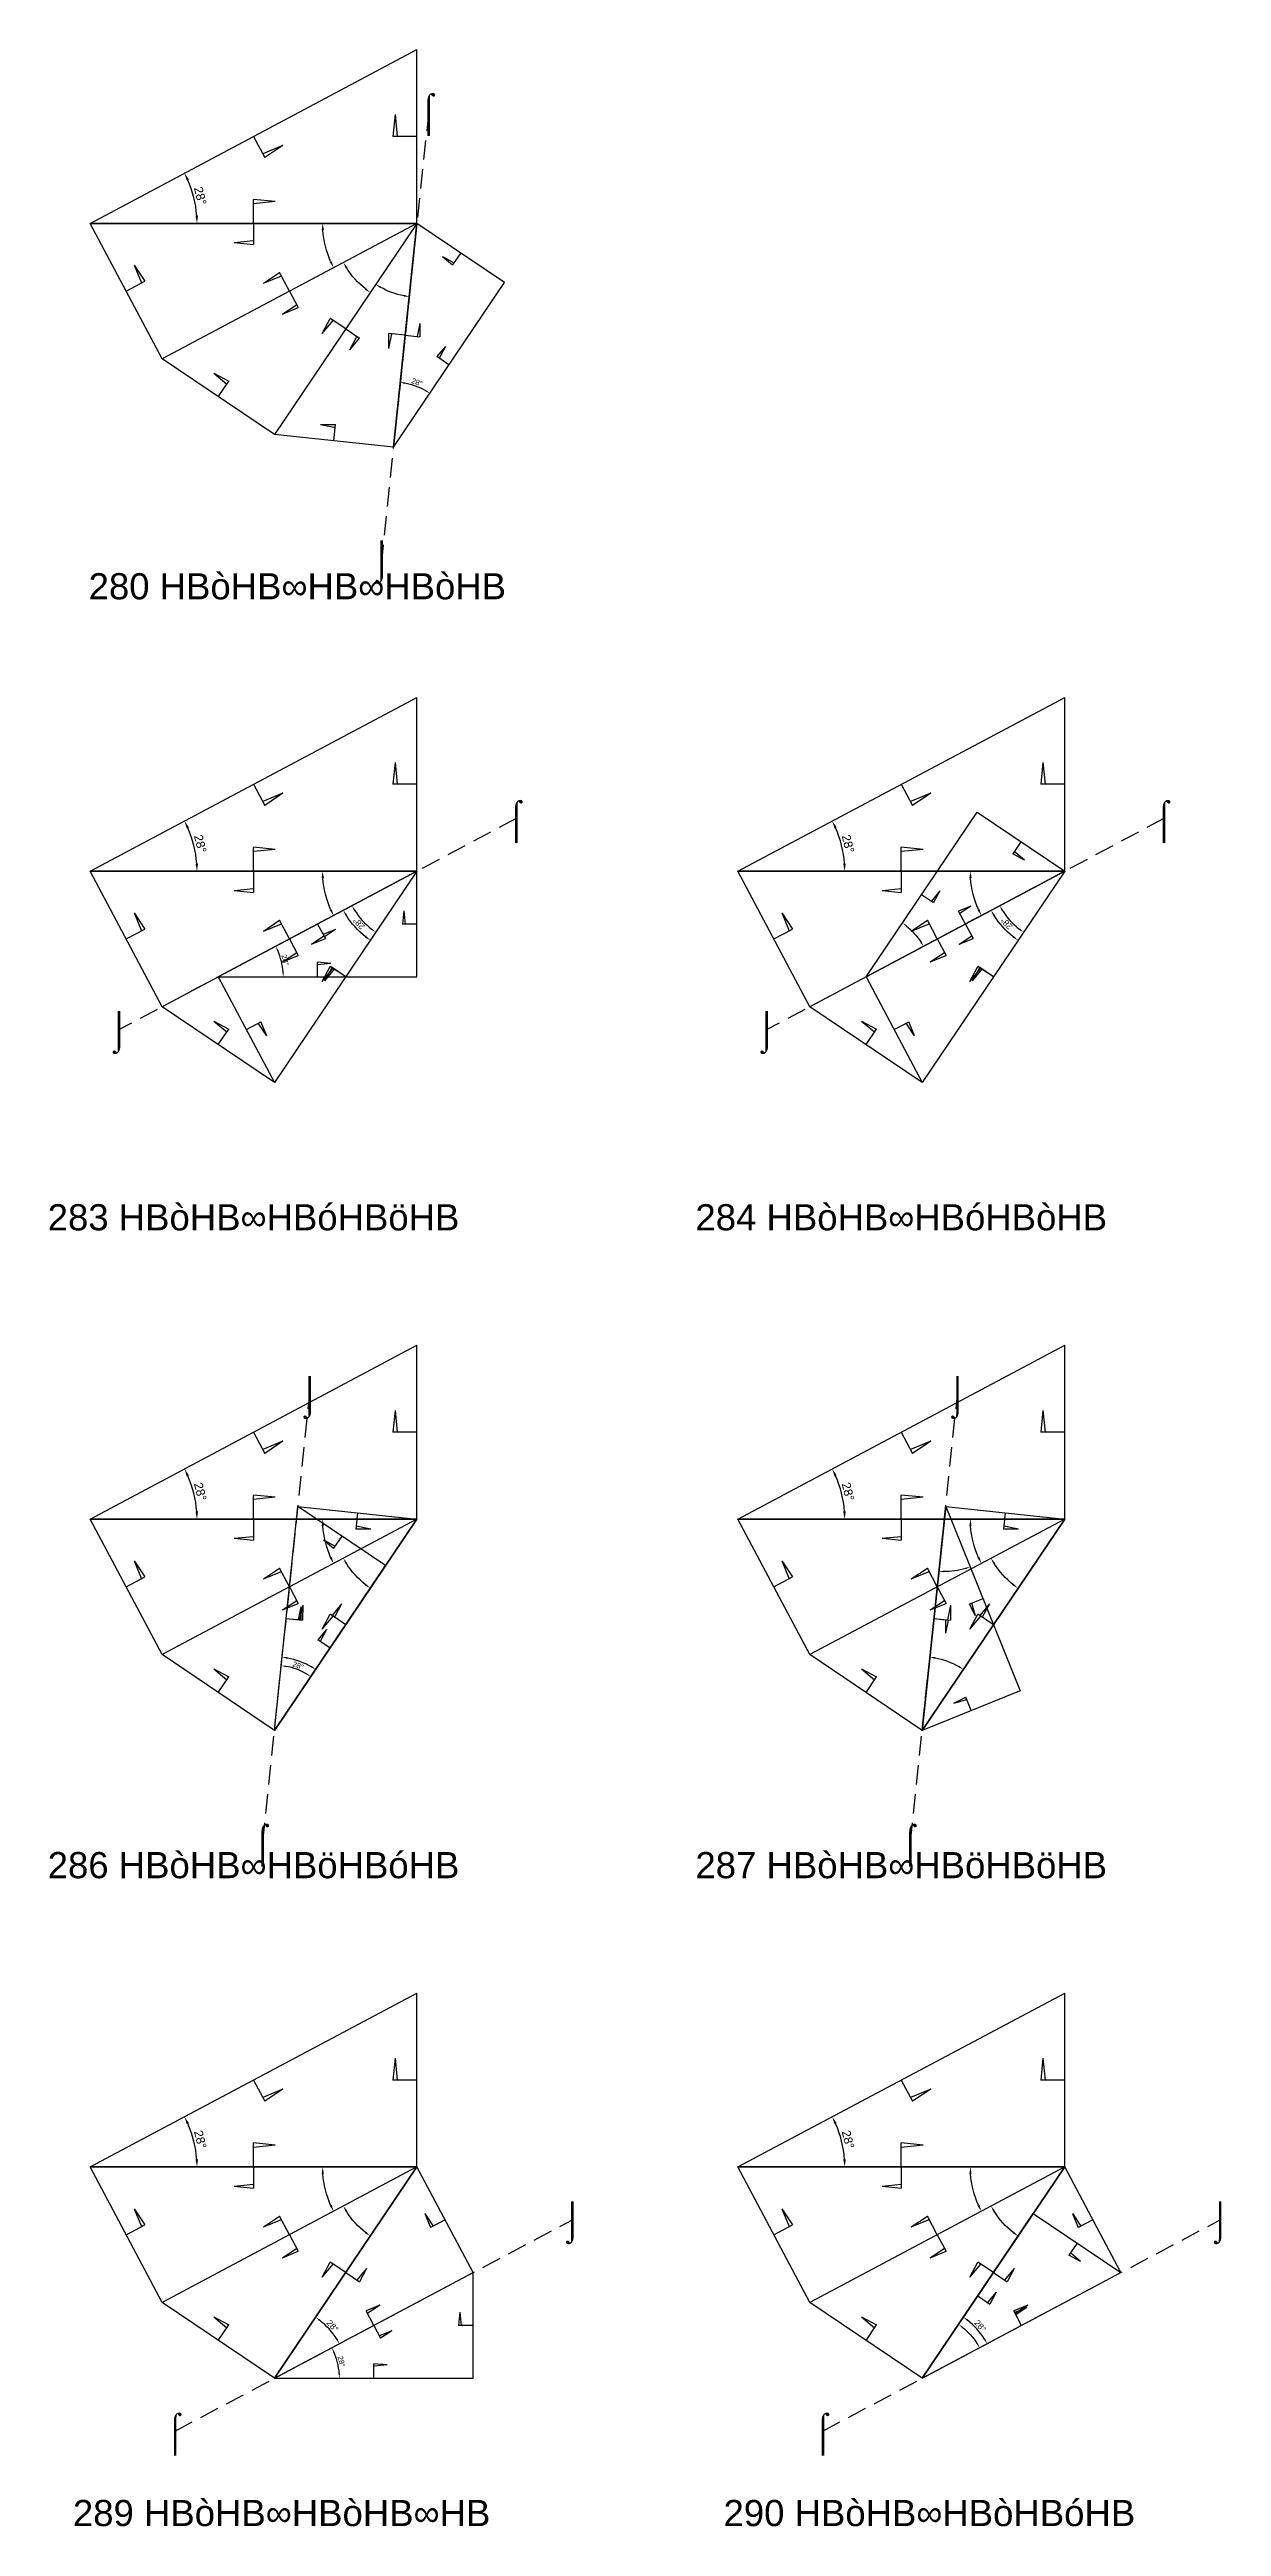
# Model space of a CAD drawing. Header units: millimetres. Extents: x -201764 to 671342, y -3335564 to 24518.
# Drawn here: x 307424 to 361214, y -2883761 to -2770099 of the extents above; entities that cross this region are included whole.
import ezdxf
from ezdxf.enums import TextEntityAlignment as Align

# ---------------------------------------------------------------- set-up
doc = ezdxf.new("R2010")
doc.units = ezdxf.units.MM
doc.header["$PDMODE"] = 35
doc.linetypes.add('DASHED', pattern=[19.05, 12.7, -6.35])
for name, color, linetype in [('BASE', 170, 'Continuous'), ('HYPOTENUSE', 20, 'Continuous'), ('PERPENDICULAR', 90, 'Continuous')]:
    doc.layers.add(name, color=color, linetype=linetype)
doc.styles.add('Arial', font='arial_0.ttf')
doc.dimstyles.new('ISO-25', dxfattribs={"dimtxt": 250, "dimasz": 100, "dimexe": 1.25, "dimexo": 0.625, "dimgap": 100, "dimtad": 1, "dimdec": 0, "dimtxsty": 'Arial', "dimcen": 2.5, "dimadec": 0, "dimazin": 0, "dimtfac": 1, "dimtdec": 0, "dimtmove": 0, "dimatfit": 3, "dimfxl": 1, "dimarcsym": 0})

msp = doc.modelspace()

# ---------------------------------------------------------------- texts
at = {"linetype": 'DASHED', "ltscale": 100, "style": 'Arial'}
for s, p in [('⌠', (324827, -2772940)), ('⌡', (322669, -2793477)), ('280 HBòHB∞HB∞HBòHB', (318797, -2794728)), ('⌠', (328846, -2805381)), ('⌠', (358576, -2805381)), ('⌡', (310613, -2815075)), ('⌡', (340343, -2815075)), ('283 HBòHB∞HBóHBöHB', (316787, -2823684)), ('284 HBòHB∞HBóHBòHB', (346517, -2823684)), ('⌡', (319367, -2831826)), ('⌡', (349097, -2831826)), ('⌠', (317209, -2852363)), ('⌠', (346939, -2852363)), ('286 HBòHB∞HBöHBóHB', (316787, -2853414)), ('287 HBòHB∞HBöHBöHB', (346517, -2853414)), ('⌡', (331423, -2869688)), ('⌡', (361153, -2869688)), ('⌠', (313190, -2879383)), ('⌠', (342920, -2879383)), ('289 HBòHB∞HBòHB∞HB', (318076, -2883144)), ('290 HBòHB∞HBòHBóHB', (347806, -2883144))]:
    msp.add_text(s, height=1200, dxfattribs=at).set_placement(p, align=Align.MIDDLE_CENTER)

# ---------------------------------------------------------------- blocks, each defined once
blk = doc.blocks.new('*D49')
at = {"color": 0, "lineweight": -2, "ltscale": 100, "transparency": 16777216}
blk.add_arc((0, 0), 4906, 4.08845, 23.91155, dxfattribs=at)
at = {"color": 0, "ltscale": 100, "transparency": 16777216}
for points in [[(4432, 1963), (4537, 2014), (4332, 2303)], [(4952, 352), (4835, 348), (4906, 0)]]:
    blk.add_solid(points, dxfattribs=at)
at = {"layer": 'Defpoints', "color": 0, "ltscale": 100, "transparency": 16777216}
for p in [(15000, 7976), (0, 0), (0, 0), (4841, 796), (15000, 0)]:
    blk.add_point(p, dxfattribs=at)
at = {"color": 0, "ltscale": 100, "transparency": 16777216, "insert": (5055, 1260), "char_height": 400, "attachment_point": 5, "rotation": 284, "style": 'Arial'}
blk.add_mtext('28°', dxfattribs=at)
blk = doc.blocks.new('SanjoyNathGeometrifyingTrigonometryFundamentalLockedSet')
at = {"color": 114, "linetype": 'DASHED', "ltscale": 100, "true_color": 0x139b48}
for p, q in [((14000, 4987.8), (13900, 3987.8)), ((14000, 4987.8), (14100, 3987.8)), ((15000, 3987.8), (13900, 3987.8))]:
    blk.add_line(p, q, dxfattribs=at)
at = {"color": 242, "linetype": 'DASHED', "ltscale": 100, "true_color": 0xcd2027}
for p, q in [((7500, 3987.8), (8016.4, 3016.6)), ((8852.4, 3574.3), (7922.5, 3193.2)), ((8852.4, 3574.3), (8016.4, 3016.6))]:
    blk.add_line(p, q, dxfattribs=at)
at = {"color": 159, "linetype": 'DASHED', "ltscale": 100, "true_color": 0x22346e}
for p, q in [((7500, 0), (7500, 1100)), ((8500, 1000), (7500, 1100)), ((8500, 1000), (7500, 900))]:
    blk.add_line(p, q, dxfattribs=at)
at = {"layer": 'BASE'}
blk.add_line((0, 0), (15000, 0), dxfattribs=at)
at = {"layer": 'HYPOTENUSE'}
blk.add_line((0, 0), (15000, 7975.6), dxfattribs=at)
at = {"layer": 'PERPENDICULAR'}
blk.add_line((15000, 0), (15000, 7975.6), dxfattribs=at)
at = {"color": 4, "ltscale": 100}
dim = blk.add_angular_dim_2l(base=(4841, 795.6), line1=((0, 0), (15000, 0)), line2=((0, 0), (15000, 7975.6)), dimstyle='ISO-25', override={"dimtxt": 400, "dimasz": 350, "dimgap": 100}, dxfattribs=at)
dim.commit()
dim.dimension.update_dxf_attribs({"geometry": '*D49', "text_midpoint": (5055.4, 1260.5)})

# ---------------------------------------------------------------- linework, layer by layer
at = {"linetype": 'DASHED', "ltscale": 70}
for p, q in [((324827, -2772940), (322669, -2793477)), ((328846, -2805381), (310613, -2815075)), ((358576, -2805381), (340343, -2815075)), ((317209, -2852363), (319367, -2831826)), ((346939, -2852363), (349097, -2831826)), ((313190, -2879383), (331423, -2869688)), ((342920, -2879383), (361153, -2869688))]:
    msp.add_line(p, q, dxfattribs=at)

# ---------------------------------------------------------------- block references
at = {"linetype": 'DASHED'}
for p in [(309287, -2778074), (309287, -2807804), (339017, -2807804), (309287, -2837534), (339017, -2837534), (309287, -2867264), (339017, -2867264)]:
    msp.add_blockref('SanjoyNathGeometrifyingTrigonometryFundamentalLockedSet', p, dxfattribs=at)
at = {"linetype": 'DASHED', "ltscale": 100}
for p, xscale, yscale, zscale, rotation in [((324287, -2778074), -0.882947592858929, 0.882947592858929, 0.882947592858929, 27.99999999999998), ((324287, -2778074), -0.779596451735375, 0.7795964517353748, 0.779596451735375, 56.00000000000004), ((324287, -2778074), -0.6883428104611108, 0.6883428104611108, 0.6883428104611109, 83.99999999999993), ((323208, -2788343), 0.6077706275583902, 0.6077706275583902, 0.6077706275583902, 55.99999999999989), ((324287, -2807804), -0.882947592858929, 0.882947592858929, 0.882947592858929, 27.99999999999998), ((354017, -2807804), -0.882947592858929, 0.882947592858929, 0.882947592858929, 27.99999999999998), ((324287, -2807804), -0.779596451735375, 0.7795964517353748, 0.779596451735375, 56.00000000000004), ((354017, -2807804), -0.779596451735375, 0.7795964517353748, 0.779596451735375, 56.00000000000004), ((344901, -2812652), -0.607770627558393, 0.607770627558393, 0.607770627558393, 236.0000000000023), ((324287, -2807804), 0.6883428104611109, 0.6883428104611109, 0.6883428104611109, 208), ((354017, -2807804), 0.6883428104611109, 0.6883428104611109, 0.6883428104611109, 208), ((324287, -2837534), -0.882947592858929, 0.882947592858929, 0.882947592858929, 27.99999999999998), ((354017, -2837534), -0.882947592858929, 0.882947592858929, 0.882947592858929, 27.99999999999998), ((324287, -2837534), -0.779596451735375, 0.7795964517353748, 0.779596451735375, 56.00000000000004), ((354017, -2837534), -0.779596451735375, 0.7795964517353748, 0.779596451735375, 56.00000000000004), ((317748, -2847229), 0.6077706275583902, 0.6077706275583902, 0.6077706275583902, 55.99999999999989), ((317748, -2847229), -0.6883428104611109, 0.6883428104611108, 0.6883428104611109, 264), ((348558, -2836961), -0.6077706275583901, 0.6077706275583902, 0.6077706275583901, 111.9999999999999), ((347478, -2847229), -0.6883428104611109, 0.6883428104611108, 0.6883428104611109, 264), ((324287, -2867264), -0.882947592858929, 0.882947592858929, 0.882947592858929, 27.99999999999998), ((354017, -2867264), -0.882947592858929, 0.882947592858929, 0.882947592858929, 27.99999999999998), ((324287, -2867264), -0.779596451735375, 0.7795964517353748, 0.779596451735375, 56.00000000000004), ((354017, -2867264), -0.779596451735375, 0.7795964517353748, 0.779596451735375, 56.00000000000004), ((317748, -2876959), 0.6883428104611109, 0.6883428104611109, 0.6883428104611109, 27.99999999999997), ((347478, -2876959), 0.6883428104611109, 0.6883428104611109, 0.6883428104611109, 27.99999999999997), ((347478, -2876959), -0.60777062755838, 0.60777062755838, 0.60777062755838, 235.9999999999977)]:
    msp.add_blockref('SanjoyNathGeometrifyingTrigonometryFundamentalLockedSet', p, dxfattribs=dict(at, xscale=xscale, yscale=yscale, zscale=zscale, rotation=rotation))
for p, xscale, yscale, zscale in [((315171, -2812652), 0.607770627558393, 0.607770627558393, 0.607770627558393), ((317748, -2876959), 0.60777062755838, 0.60777062755838, 0.60777062755838)]:
    msp.add_blockref('SanjoyNathGeometrifyingTrigonometryFundamentalLockedSet', p, dxfattribs=dict(at, xscale=xscale, yscale=yscale, zscale=zscale))

msp.set_redraw_order([(e.dxf.handle, doc.entitydb.next_handle()) for e in msp.query("TEXT MTEXT ATTDEF DIMENSION ARC_DIMENSION")])  # texts and dimensions are drawn at this point

doc.saveas('drawing.dxf')
